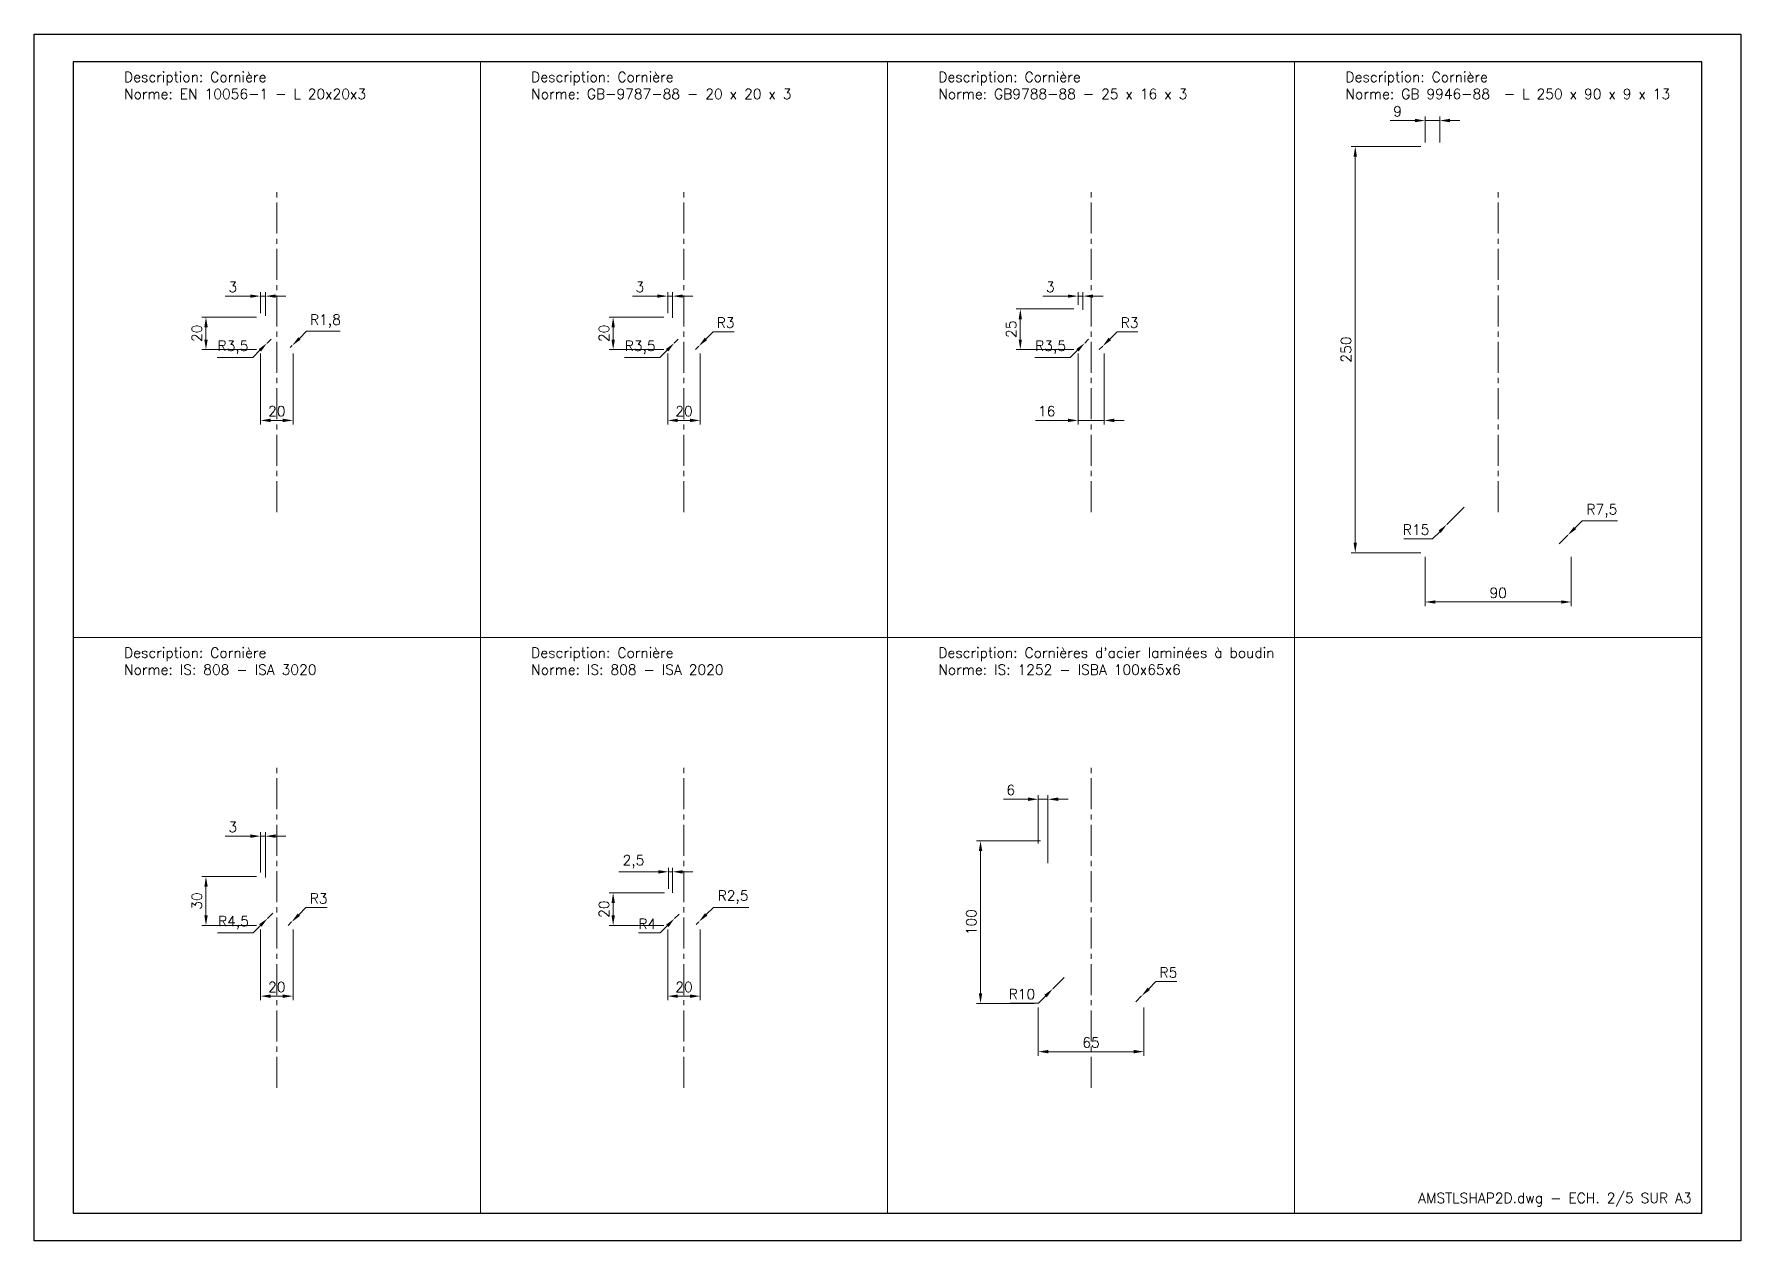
# Model space of a CAD drawing. Header units: millimetres. Extents: x -208 to 15225, y -440 to 4613.
# Drawn here: x 1050 to 2100, y 1485 to 2228 of the extents above; entities that cross this region are included whole.
import ezdxf
from ezdxf.enums import TextEntityAlignment as Align

# ---------------------------------------------------------------- set-up
doc = ezdxf.new("R2010")
doc.units = ezdxf.units.MM
doc.linetypes.add('AXES2', pattern=[28.575, 19.05, -3.175, 3.175, -3.175])
doc.layers.get('Defpoints').update_dxf_attribs({"color": 41})
for name, color, linetype, lineweight in [('AXE', 2, 'AXES2', 18), ('COTE', 1, 'Continuous', 18), ('FIN', 1, 'Continuous', 18), ('TEXTE', 3, 'Continuous', 25)]:
    doc.layers.add(name, color=color, linetype=linetype, lineweight=lineweight)
doc.styles.get("Standard").update_dxf_attribs({"font": 'simplex.shx'})
doc.dimstyles.new('ALSTOM002_5SP', dxfattribs={"dimscale": 2.5, "dimtxt": 2.5, "dimasz": 2.5, "dimexe": 1, "dimexo": 1, "dimgap": 1, "dimtad": 1, "dimdec": 1, "dimtxsty": 'Standard', "dimcen": 2.5, "dimclrd": 1, "dimclre": 1, "dimclrt": 3, "dimadec": 1, "dimazin": 2, "dimtm": 1e-09, "dimtfac": 1, "dimtdec": 1, "dimtmove": 0, "dimatfit": 0, "dimfxl": 1, "dimtolj": 1, "dimtzin": 0, "dimlwd": 18, "dimlwe": 18, "dimarcsym": 1})

msp = doc.modelspace()

# ---------------------------------------------------------------- texts
at = {"layer": 'TEXTE'}
msp.add_text('AMSTLSHAP2D.dwg - ECH. 2/5 SUR A3', height=6.25, dxfattribs=at).set_placement((2069.704, 1508.254), align=Align.RIGHT)
at = {"layer": 'TEXTE', "char_height": 6.25, "width": 215.81551, "attachment_point": 1}
for s, insert in [('Description: Cornière\\PNorme: EN 10056-1 - L 20x20x3', (1105.296, 2204.246)), ('Description: Cornière\\PNorme: GB-9787-88 - 20 x 20 x 3', (1355.773, 2204.246)), ('Description: Cornière\\PNorme: GB9788-88 - 25 x 16 x 3', (1606.25, 2204.246)), ('Description: Cornière\\PNorme: GB 9946-88  - L 250 x 90 x 9 x 13', (1856.727, 2204.246)), ('Description: Cornière\\PNorme: IS: 808 - ISA 3020', (1105.296, 1850)), ('Description: Cornière\\PNorme: IS: 808 - ISA 2020', (1355.773, 1850)), ("Description: Cornières d'acier laminées à boudin\\PNorme: IS: 1252 - ISBA 100x65x6", (1606.25, 1850))]:
    msp.add_mtext(s, dxfattribs=dict(at, insert=insert))

# ---------------------------------------------------------------- blocks, each defined once
blk = doc.blocks.new('A3LASER')
at = {"color": 1}
for points in [[(-420, 0), (-420, 297), (0, 297), (0, 0)], [(-410.38, 6.8), (-9.62, 6.8), (-9.62, 290.2), (-410.38, 290.2)]]:
    blk.add_lwpolyline(points, close=True, dxfattribs=at)
blk = doc.blocks.new('*D305')
at = {"layer": 'COTE', "color": 1, "lineweight": 18, "transparency": 16777216}
for p, q in [((1186.8, 2053.4), (1153.2, 2053.4)), ((1155.7, 2047.1), (1155.7, 2039.6)), ((1186.8, 2033.4), (1153.2, 2033.4))]:
    blk.add_line(p, q, dxfattribs=at)
at = {"layer": 'COTE', "color": 1, "transparency": 16777216}
for points in [[(1154.7, 2047.1), (1156.8, 2047.1), (1155.7, 2053.4)], [(1154.7, 2039.6), (1156.8, 2039.6), (1155.7, 2033.4)]]:
    blk.add_solid(points, dxfattribs=at)
at = {"layer": 'Defpoints', "color": 0, "transparency": 16777216}
for p in [(1189.3, 2053.4), (1155.7, 2033.4), (1189.3, 2033.4)]:
    blk.add_point(p, dxfattribs=at)
at = {"layer": 'COTE', "color": 3, "transparency": 16777216, "insert": (1150.1, 2043.4), "char_height": 6.25, "attachment_point": 5, "rotation": 90}
blk.add_mtext('\\A1;20', dxfattribs=at)
blk = doc.blocks.new('*D306')
at = {"layer": 'COTE', "color": 1, "lineweight": 18, "transparency": 16777216}
for p, q in [((1189.3, 2030.9), (1189.3, 1987.3)), ((1209.3, 2030.9), (1209.3, 1987.3)), ((1203, 1989.8), (1195.5, 1989.8))]:
    blk.add_line(p, q, dxfattribs=at)
at = {"layer": 'COTE', "color": 1, "transparency": 16777216}
for points in [[(1195.5, 1990.9), (1195.5, 1988.8), (1189.3, 1989.8)], [(1203, 1990.9), (1203, 1988.8), (1209.3, 1989.8)]]:
    blk.add_solid(points, dxfattribs=at)
at = {"layer": 'Defpoints', "color": 0, "transparency": 16777216}
for p in [(1189.3, 2033.4), (1209.3, 2033.4), (1189.3, 1989.8)]:
    blk.add_point(p, dxfattribs=at)
at = {"layer": 'COTE', "color": 3, "transparency": 16777216, "insert": (1199.3, 1995.5), "char_height": 6.25, "attachment_point": 5}
blk.add_mtext('\\A1;20', dxfattribs=at)
blk = doc.blocks.new('*D307')
at = {"layer": 'COTE', "color": 1, "lineweight": 18, "transparency": 16777216}
for p, q in [((1189.3, 2055.9), (1189.3, 2068.8)), ((1192.3, 2054.1), (1192.3, 2068.8)), ((1183, 2066.3), (1167.6, 2066.3)), ((1192.3, 2066.3), (1189.3, 2066.3)), ((1198.5, 2066.3), (1204.8, 2066.3))]:
    blk.add_line(p, q, dxfattribs=at)
at = {"layer": 'COTE', "color": 1, "transparency": 16777216}
for points in [[(1183, 2067.3), (1183, 2065.3), (1189.3, 2066.3)], [(1198.5, 2067.3), (1198.5, 2065.3), (1192.3, 2066.3)]]:
    blk.add_solid(points, dxfattribs=at)
at = {"layer": 'Defpoints', "color": 0, "transparency": 16777216}
for p in [(1189.3, 2066.3), (1189.3, 2053.4), (1192.3, 2051.6)]:
    blk.add_point(p, dxfattribs=at)
at = {"layer": 'COTE', "color": 3, "transparency": 16777216, "insert": (1172.2, 2071.9), "char_height": 6.25, "attachment_point": 5}
blk.add_mtext('\\A1;3', dxfattribs=at)
blk = doc.blocks.new('*D308')
at = {"layer": 'COTE', "color": 1, "lineweight": 18, "transparency": 16777216}
for p, q in [((1195.8, 2039.9), (1193.3, 2037.4)), ((1184.5, 2028.6), (1162.6, 2028.6)), ((1188.9, 2033), (1184.5, 2028.6))]:
    blk.add_line(p, q, dxfattribs=at)
at = {"layer": 'COTE', "color": 1, "transparency": 16777216}
blk.add_solid([(1188.2, 2033.7), (1189.6, 2032.2), (1193.3, 2037.4)], dxfattribs=at)
at = {"layer": 'Defpoints', "color": 0, "transparency": 16777216}
for p in [(1193.3, 2037.4), (1195.8, 2039.9)]:
    blk.add_point(p, dxfattribs=at)
at = {"layer": 'COTE', "color": 3, "transparency": 16777216, "insert": (1172.3, 2034.8), "char_height": 6.25, "attachment_point": 5}
blk.add_mtext('\\A1;R3,5', dxfattribs=at)
blk = doc.blocks.new('*D309')
at = {"layer": 'COTE', "color": 1, "lineweight": 18, "transparency": 16777216}
for p, q in [((1437.3, 2053.4), (1403.7, 2053.4)), ((1406.2, 2047.1), (1406.2, 2039.6)), ((1437.3, 2033.4), (1403.7, 2033.4))]:
    blk.add_line(p, q, dxfattribs=at)
at = {"layer": 'COTE', "color": 1, "transparency": 16777216}
for points in [[(1405.2, 2047.1), (1407.3, 2047.1), (1406.2, 2053.4)], [(1405.2, 2039.6), (1407.3, 2039.6), (1406.2, 2033.4)]]:
    blk.add_solid(points, dxfattribs=at)
at = {"layer": 'Defpoints', "color": 0, "transparency": 16777216}
for p in [(1439.8, 2053.4), (1406.2, 2033.4), (1439.8, 2033.4)]:
    blk.add_point(p, dxfattribs=at)
at = {"layer": 'COTE', "color": 3, "transparency": 16777216, "insert": (1400.6, 2043.4), "char_height": 6.25, "attachment_point": 5, "rotation": 90}
blk.add_mtext('\\A1;20', dxfattribs=at)
blk = doc.blocks.new('*D310')
at = {"layer": 'COTE', "color": 1, "lineweight": 18, "transparency": 16777216}
for p, q in [((1439.8, 2030.9), (1439.8, 1987.3)), ((1459.8, 2030.9), (1459.8, 1987.3)), ((1453.5, 1989.8), (1446, 1989.8))]:
    blk.add_line(p, q, dxfattribs=at)
at = {"layer": 'COTE', "color": 1, "transparency": 16777216}
for points in [[(1446, 1990.9), (1446, 1988.8), (1439.8, 1989.8)], [(1453.5, 1990.9), (1453.5, 1988.8), (1459.8, 1989.8)]]:
    blk.add_solid(points, dxfattribs=at)
at = {"layer": 'Defpoints', "color": 0, "transparency": 16777216}
for p in [(1439.8, 2033.4), (1459.8, 2033.4), (1439.8, 1989.8)]:
    blk.add_point(p, dxfattribs=at)
at = {"layer": 'COTE', "color": 3, "transparency": 16777216, "insert": (1449.8, 1995.5), "char_height": 6.25, "attachment_point": 5}
blk.add_mtext('\\A1;20', dxfattribs=at)
blk = doc.blocks.new('*D311')
at = {"layer": 'COTE', "color": 1, "lineweight": 18, "transparency": 16777216}
for p, q in [((1439.8, 2055.9), (1439.8, 2068.8)), ((1442.8, 2052.9), (1442.8, 2068.8)), ((1433.5, 2066.3), (1418.1, 2066.3)), ((1442.8, 2066.3), (1439.8, 2066.3)), ((1449, 2066.3), (1455.3, 2066.3))]:
    blk.add_line(p, q, dxfattribs=at)
at = {"layer": 'COTE', "color": 1, "transparency": 16777216}
for points in [[(1433.5, 2067.3), (1433.5, 2065.3), (1439.8, 2066.3)], [(1449, 2067.3), (1449, 2065.3), (1442.8, 2066.3)]]:
    blk.add_solid(points, dxfattribs=at)
at = {"layer": 'Defpoints', "color": 0, "transparency": 16777216}
for p in [(1439.8, 2066.3), (1439.8, 2053.4), (1442.8, 2050.4)]:
    blk.add_point(p, dxfattribs=at)
at = {"layer": 'COTE', "color": 3, "transparency": 16777216, "insert": (1422.7, 2071.9), "char_height": 6.25, "attachment_point": 5}
blk.add_mtext('\\A1;3', dxfattribs=at)
blk = doc.blocks.new('*D312')
at = {"layer": 'COTE', "color": 1, "lineweight": 18, "transparency": 16777216}
for p, q in [((1446.3, 2039.9), (1443.8, 2037.4)), ((1434.9, 2028.6), (1413.1, 2028.6)), ((1439.4, 2033), (1434.9, 2028.6))]:
    blk.add_line(p, q, dxfattribs=at)
at = {"layer": 'COTE', "color": 1, "transparency": 16777216}
blk.add_solid([(1438.6, 2033.7), (1440.1, 2032.2), (1443.8, 2037.4)], dxfattribs=at)
at = {"layer": 'Defpoints', "color": 0, "transparency": 16777216}
for p in [(1443.8, 2037.4), (1446.3, 2039.9)]:
    blk.add_point(p, dxfattribs=at)
at = {"layer": 'COTE', "color": 3, "transparency": 16777216, "insert": (1422.8, 2034.8), "char_height": 6.25, "attachment_point": 5}
blk.add_mtext('\\A1;R3,5', dxfattribs=at)
blk = doc.blocks.new('*D313')
at = {"layer": 'COTE', "color": 1, "lineweight": 18, "transparency": 16777216}
for p, q in [((1689.7, 2058.4), (1654.2, 2058.4)), ((1656.7, 2052.1), (1656.7, 2039.6)), ((1689.7, 2033.4), (1654.2, 2033.4))]:
    blk.add_line(p, q, dxfattribs=at)
at = {"layer": 'COTE', "color": 1, "transparency": 16777216}
for points in [[(1655.7, 2052.1), (1657.7, 2052.1), (1656.7, 2058.4)], [(1655.7, 2039.6), (1657.7, 2039.6), (1656.7, 2033.4)]]:
    blk.add_solid(points, dxfattribs=at)
at = {"layer": 'Defpoints', "color": 0, "transparency": 16777216}
for p in [(1692.2, 2058.4), (1656.7, 2033.4), (1692.2, 2033.4)]:
    blk.add_point(p, dxfattribs=at)
at = {"layer": 'COTE', "color": 3, "transparency": 16777216, "insert": (1651.1, 2045.9), "char_height": 6.25, "attachment_point": 5, "rotation": 90}
blk.add_mtext('\\A1;25', dxfattribs=at)
blk = doc.blocks.new('*D314')
at = {"layer": 'COTE', "color": 1, "lineweight": 18, "transparency": 16777216}
for p, q in [((1692.2, 2030.9), (1692.2, 1987.3)), ((1708.2, 2030.9), (1708.2, 1987.3)), ((1686, 1989.8), (1666.1, 1989.8)), ((1708.2, 1989.8), (1692.2, 1989.8)), ((1714.5, 1989.8), (1720.7, 1989.8))]:
    blk.add_line(p, q, dxfattribs=at)
at = {"layer": 'COTE', "color": 1, "transparency": 16777216}
for points in [[(1686, 1990.9), (1686, 1988.8), (1692.2, 1989.8)], [(1714.5, 1990.9), (1714.5, 1988.8), (1708.2, 1989.8)]]:
    blk.add_solid(points, dxfattribs=at)
at = {"layer": 'Defpoints', "color": 0, "transparency": 16777216}
for p in [(1692.2, 2033.4), (1708.2, 2033.4), (1692.2, 1989.8)]:
    blk.add_point(p, dxfattribs=at)
at = {"layer": 'COTE', "color": 3, "transparency": 16777216, "insert": (1672.9, 1995.5), "char_height": 6.25, "attachment_point": 5}
blk.add_mtext('\\A1;16', dxfattribs=at)
blk = doc.blocks.new('*D315')
at = {"layer": 'COTE', "color": 1, "lineweight": 18, "transparency": 16777216}
for p, q in [((1692.2, 2060.9), (1692.2, 2068.8)), ((1695.2, 2057.9), (1695.2, 2068.8)), ((1686, 2066.3), (1670.6, 2066.3)), ((1695.2, 2066.3), (1692.2, 2066.3)), ((1701.5, 2066.3), (1707.7, 2066.3))]:
    blk.add_line(p, q, dxfattribs=at)
at = {"layer": 'COTE', "color": 1, "transparency": 16777216}
for points in [[(1686, 2067.3), (1686, 2065.3), (1692.2, 2066.3)], [(1701.5, 2067.3), (1701.5, 2065.3), (1695.2, 2066.3)]]:
    blk.add_solid(points, dxfattribs=at)
at = {"layer": 'Defpoints', "color": 0, "transparency": 16777216}
for p in [(1692.2, 2066.3), (1692.2, 2058.4), (1695.2, 2055.4)]:
    blk.add_point(p, dxfattribs=at)
at = {"layer": 'COTE', "color": 3, "transparency": 16777216, "insert": (1675.2, 2071.9), "char_height": 6.25, "attachment_point": 5}
blk.add_mtext('\\A1;3', dxfattribs=at)
blk = doc.blocks.new('*D316')
at = {"layer": 'COTE', "color": 1, "lineweight": 18, "transparency": 16777216}
for p, q in [((1698.7, 2039.9), (1696.3, 2037.4)), ((1687.4, 2028.6), (1665.6, 2028.6)), ((1691.8, 2033), (1687.4, 2028.6))]:
    blk.add_line(p, q, dxfattribs=at)
at = {"layer": 'COTE', "color": 1, "transparency": 16777216}
blk.add_solid([(1691.1, 2033.7), (1692.6, 2032.2), (1696.3, 2037.4)], dxfattribs=at)
at = {"layer": 'Defpoints', "color": 0, "transparency": 16777216}
for p in [(1696.3, 2037.4), (1698.7, 2039.9)]:
    blk.add_point(p, dxfattribs=at)
at = {"layer": 'COTE', "color": 3, "transparency": 16777216, "insert": (1675.3, 2034.8), "char_height": 6.25, "attachment_point": 5}
blk.add_mtext('\\A1;R3,5', dxfattribs=at)
blk = doc.blocks.new('*D317')
at = {"layer": 'COTE', "color": 1, "lineweight": 18, "transparency": 16777216}
for p, q in [((1186.8, 1709.1), (1153.2, 1709.1)), ((1155.7, 1702.9), (1155.7, 1685.4)), ((1186.8, 1679.1), (1153.2, 1679.1))]:
    blk.add_line(p, q, dxfattribs=at)
at = {"layer": 'COTE', "color": 1, "transparency": 16777216}
for points in [[(1154.7, 1702.9), (1156.8, 1702.9), (1155.7, 1709.1)], [(1154.7, 1685.4), (1156.8, 1685.4), (1155.7, 1679.1)]]:
    blk.add_solid(points, dxfattribs=at)
at = {"layer": 'Defpoints', "color": 0, "transparency": 16777216}
for p in [(1189.3, 1709.1), (1155.7, 1679.1), (1189.3, 1679.1)]:
    blk.add_point(p, dxfattribs=at)
at = {"layer": 'COTE', "color": 3, "transparency": 16777216, "insert": (1150.1, 1694.1), "char_height": 6.25, "attachment_point": 5, "rotation": 90}
blk.add_mtext('\\A1;30', dxfattribs=at)
blk = doc.blocks.new('*D318')
at = {"layer": 'COTE', "color": 1, "lineweight": 18, "transparency": 16777216}
for p, q in [((1189.3, 1676.6), (1189.3, 1633.1)), ((1209.3, 1676.6), (1209.3, 1633.1)), ((1203, 1635.6), (1195.5, 1635.6))]:
    blk.add_line(p, q, dxfattribs=at)
at = {"layer": 'COTE', "color": 1, "transparency": 16777216}
for points in [[(1195.5, 1636.6), (1195.5, 1634.5), (1189.3, 1635.6)], [(1203, 1636.6), (1203, 1634.5), (1209.3, 1635.6)]]:
    blk.add_solid(points, dxfattribs=at)
at = {"layer": 'Defpoints', "color": 0, "transparency": 16777216}
for p in [(1189.3, 1679.1), (1209.3, 1679.1), (1189.3, 1635.6)]:
    blk.add_point(p, dxfattribs=at)
at = {"layer": 'COTE', "color": 3, "transparency": 16777216, "insert": (1199.3, 1641.2), "char_height": 6.25, "attachment_point": 5}
blk.add_mtext('\\A1;20', dxfattribs=at)
blk = doc.blocks.new('*D319')
at = {"layer": 'COTE', "color": 1, "lineweight": 18, "transparency": 16777216}
for p, q in [((1183, 1734), (1167.6, 1734)), ((1189.3, 1711.6), (1189.3, 1736.5)), ((1192.3, 1734), (1189.3, 1734)), ((1192.3, 1708.6), (1192.3, 1736.5)), ((1198.5, 1734), (1204.8, 1734))]:
    blk.add_line(p, q, dxfattribs=at)
at = {"layer": 'COTE', "color": 1, "transparency": 16777216}
for points in [[(1183, 1735.1), (1183, 1733), (1189.3, 1734)], [(1198.5, 1735.1), (1198.5, 1733), (1192.3, 1734)]]:
    blk.add_solid(points, dxfattribs=at)
at = {"layer": 'Defpoints', "color": 0, "transparency": 16777216}
for p in [(1189.3, 1734), (1189.3, 1709.1), (1192.3, 1706.1)]:
    blk.add_point(p, dxfattribs=at)
at = {"layer": 'COTE', "color": 3, "transparency": 16777216, "insert": (1172.2, 1739.7), "char_height": 6.25, "attachment_point": 5}
blk.add_mtext('\\A1;3', dxfattribs=at)
blk = doc.blocks.new('*D320')
at = {"layer": 'COTE', "color": 1, "lineweight": 18, "transparency": 16777216}
for p, q in [((1196.8, 1686.6), (1193.6, 1683.4)), ((1184.8, 1674.6), (1162.9, 1674.6)), ((1189.2, 1679), (1184.8, 1674.6))]:
    blk.add_line(p, q, dxfattribs=at)
at = {"layer": 'COTE', "color": 1, "transparency": 16777216}
blk.add_solid([(1188.4, 1679.8), (1189.9, 1678.3), (1193.6, 1683.4)], dxfattribs=at)
at = {"layer": 'Defpoints', "color": 0, "transparency": 16777216}
for p in [(1193.6, 1683.4), (1196.8, 1686.6)]:
    blk.add_point(p, dxfattribs=at)
at = {"layer": 'COTE', "color": 3, "transparency": 16777216, "insert": (1172.6, 1680.8), "char_height": 6.25, "attachment_point": 5}
blk.add_mtext('\\A1;R4,5', dxfattribs=at)
blk = doc.blocks.new('*D321')
at = {"layer": 'COTE', "color": 1, "lineweight": 18, "transparency": 16777216}
for p, q in [((1437.8, 1699.1), (1403.7, 1699.1)), ((1406.2, 1692.9), (1406.2, 1685.4)), ((1437.3, 1679.1), (1403.7, 1679.1))]:
    blk.add_line(p, q, dxfattribs=at)
at = {"layer": 'COTE', "color": 1, "transparency": 16777216}
for points in [[(1405.2, 1692.9), (1407.3, 1692.9), (1406.2, 1699.1)], [(1405.2, 1685.4), (1407.3, 1685.4), (1406.2, 1679.1)]]:
    blk.add_solid(points, dxfattribs=at)
at = {"layer": 'Defpoints', "color": 0, "transparency": 16777216}
for p in [(1440.3, 1699.1), (1406.2, 1679.1), (1439.8, 1679.1)]:
    blk.add_point(p, dxfattribs=at)
at = {"layer": 'COTE', "color": 3, "transparency": 16777216, "insert": (1400.6, 1689.1), "char_height": 6.25, "attachment_point": 5, "rotation": 90}
blk.add_mtext('\\A1;20', dxfattribs=at)
blk = doc.blocks.new('*D322')
at = {"layer": 'COTE', "color": 1, "lineweight": 18, "transparency": 16777216}
for p, q in [((1439.8, 1676.6), (1439.8, 1633.1)), ((1459.8, 1676.6), (1459.8, 1633.1)), ((1453.5, 1635.6), (1446, 1635.6))]:
    blk.add_line(p, q, dxfattribs=at)
at = {"layer": 'COTE', "color": 1, "transparency": 16777216}
for points in [[(1446, 1636.6), (1446, 1634.5), (1439.8, 1635.6)], [(1453.5, 1636.6), (1453.5, 1634.5), (1459.8, 1635.6)]]:
    blk.add_solid(points, dxfattribs=at)
at = {"layer": 'Defpoints', "color": 0, "transparency": 16777216}
for p in [(1439.8, 1679.1), (1459.8, 1679.1), (1439.8, 1635.6)]:
    blk.add_point(p, dxfattribs=at)
at = {"layer": 'COTE', "color": 3, "transparency": 16777216, "insert": (1449.8, 1641.2), "char_height": 6.25, "attachment_point": 5}
blk.add_mtext('\\A1;20', dxfattribs=at)
blk = doc.blocks.new('*D323')
at = {"layer": 'COTE', "color": 1, "lineweight": 18, "transparency": 16777216}
for p, q in [((1434, 1712.1), (1409.7, 1712.1)), ((1440.3, 1701.6), (1440.3, 1714.6)), ((1442.8, 1712.1), (1440.3, 1712.1)), ((1442.8, 1699.1), (1442.8, 1714.6)), ((1449, 1712.1), (1455.3, 1712.1))]:
    blk.add_line(p, q, dxfattribs=at)
at = {"layer": 'COTE', "color": 1, "transparency": 16777216}
for points in [[(1434, 1713.1), (1434, 1711), (1440.3, 1712.1)], [(1449, 1713.1), (1449, 1711), (1442.8, 1712.1)]]:
    blk.add_solid(points, dxfattribs=at)
at = {"layer": 'Defpoints', "color": 0, "transparency": 16777216}
for p in [(1440.3, 1712.1), (1440.3, 1699.1), (1442.8, 1696.6)]:
    blk.add_point(p, dxfattribs=at)
at = {"layer": 'COTE', "color": 3, "transparency": 16777216, "insert": (1418.7, 1718.3), "char_height": 6.25, "attachment_point": 5}
blk.add_mtext('\\A1;2,5', dxfattribs=at)
blk = doc.blocks.new('*D324')
at = {"layer": 'COTE', "color": 1, "lineweight": 18, "transparency": 16777216}
for p, q in [((1446.8, 1686.1), (1443.9, 1683.3)), ((1435.1, 1674.5), (1421.9, 1674.5)), ((1439.5, 1678.9), (1435.1, 1674.5))]:
    blk.add_line(p, q, dxfattribs=at)
at = {"layer": 'COTE', "color": 1, "transparency": 16777216}
blk.add_solid([(1438.8, 1679.6), (1440.3, 1678.1), (1443.9, 1683.3)], dxfattribs=at)
at = {"layer": 'Defpoints', "color": 0, "transparency": 16777216}
for p in [(1443.9, 1683.3), (1446.8, 1686.1)]:
    blk.add_point(p, dxfattribs=at)
at = {"layer": 'COTE', "color": 3, "transparency": 16777216, "insert": (1427.2, 1680.1), "char_height": 6.25, "attachment_point": 5}
blk.add_mtext('\\A1;R4', dxfattribs=at)
blk = doc.blocks.new('*D325')
at = {"layer": 'COTE', "color": 1, "lineweight": 18, "transparency": 16777216}
for p, q in [((1669.2, 1731.1), (1629.7, 1731.1)), ((1632.2, 1724.9), (1632.2, 1637.4)), ((1665.2, 1631.1), (1629.7, 1631.1))]:
    blk.add_line(p, q, dxfattribs=at)
at = {"layer": 'COTE', "color": 1, "transparency": 16777216}
for points in [[(1631.2, 1724.9), (1633.3, 1724.9), (1632.2, 1731.1)], [(1631.2, 1637.4), (1633.3, 1637.4), (1632.2, 1631.1)]]:
    blk.add_solid(points, dxfattribs=at)
at = {"layer": 'Defpoints', "color": 0, "transparency": 16777216}
for p in [(1671.7, 1731.1), (1632.2, 1631.1), (1667.7, 1631.1)]:
    blk.add_point(p, dxfattribs=at)
at = {"layer": 'COTE', "color": 3, "transparency": 16777216, "insert": (1626.6, 1681.1), "char_height": 6.25, "attachment_point": 5, "rotation": 90}
blk.add_mtext('\\A1;100', dxfattribs=at)
blk = doc.blocks.new('*D326')
at = {"layer": 'COTE', "color": 1, "lineweight": 18, "transparency": 16777216}
for p, q in [((1667.7, 1628.6), (1667.7, 1598.9)), ((1732.7, 1628.6), (1732.7, 1598.9)), ((1726.5, 1601.4), (1674, 1601.4))]:
    blk.add_line(p, q, dxfattribs=at)
at = {"layer": 'COTE', "color": 1, "transparency": 16777216}
for points in [[(1674, 1602.5), (1674, 1600.4), (1667.7, 1601.4)], [(1726.5, 1602.5), (1726.5, 1600.4), (1732.7, 1601.4)]]:
    blk.add_solid(points, dxfattribs=at)
at = {"layer": 'Defpoints', "color": 0, "transparency": 16777216}
for p in [(1667.7, 1631.1), (1732.7, 1631.1), (1667.7, 1601.4)]:
    blk.add_point(p, dxfattribs=at)
at = {"layer": 'COTE', "color": 3, "transparency": 16777216, "insert": (1700.2, 1607.1), "char_height": 6.25, "attachment_point": 5}
blk.add_mtext('\\A1;65', dxfattribs=at)
blk = doc.blocks.new('*D327')
at = {"layer": 'COTE', "color": 1, "lineweight": 18, "transparency": 16777216}
for p, q in [((1661.5, 1756.7), (1646.4, 1756.7)), ((1667.7, 1729.6), (1667.7, 1759.2)), ((1673.7, 1756.7), (1667.7, 1756.7)), ((1673.7, 1717.5), (1673.7, 1759.2)), ((1680, 1756.7), (1686.2, 1756.7))]:
    blk.add_line(p, q, dxfattribs=at)
at = {"layer": 'COTE', "color": 1, "transparency": 16777216}
for points in [[(1661.5, 1757.8), (1661.5, 1755.7), (1667.7, 1756.7)], [(1680, 1757.8), (1680, 1755.7), (1673.7, 1756.7)]]:
    blk.add_solid(points, dxfattribs=at)
at = {"layer": 'Defpoints', "color": 0, "transparency": 16777216}
for p in [(1667.7, 1756.7), (1667.7, 1727.1), (1673.7, 1715)]:
    blk.add_point(p, dxfattribs=at)
at = {"layer": 'COTE', "color": 3, "transparency": 16777216, "insert": (1650.8, 1762.4), "char_height": 6.25, "attachment_point": 5}
blk.add_mtext('\\A1;6', dxfattribs=at)
blk = doc.blocks.new('*D328')
at = {"layer": 'COTE', "color": 1, "lineweight": 18, "transparency": 16777216}
for p, q in [((1683.7, 1647.1), (1676.7, 1640.1)), ((1667.8, 1631.2), (1650.2, 1631.2)), ((1672.2, 1635.6), (1667.8, 1631.2))]:
    blk.add_line(p, q, dxfattribs=at)
at = {"layer": 'COTE', "color": 1, "transparency": 16777216}
blk.add_solid([(1671.5, 1636.4), (1673, 1634.9), (1676.7, 1640.1)], dxfattribs=at)
at = {"layer": 'Defpoints', "color": 0, "transparency": 16777216}
for p in [(1676.7, 1640.1), (1683.7, 1647.1)]:
    blk.add_point(p, dxfattribs=at)
at = {"layer": 'COTE', "color": 3, "transparency": 16777216, "insert": (1657.7, 1636.8), "char_height": 6.25, "attachment_point": 5}
blk.add_mtext('\\A1;R10', dxfattribs=at)
blk = doc.blocks.new('*D329')
at = {"layer": 'COTE', "color": 1, "lineweight": 18, "transparency": 16777216}
for p, q in [((1903.2, 2158.4), (1860.3, 2158.4)), ((1862.8, 2152.1), (1862.8, 1914.6)), ((1903.2, 1908.4), (1860.3, 1908.4))]:
    blk.add_line(p, q, dxfattribs=at)
at = {"layer": 'COTE', "color": 1, "transparency": 16777216}
for points in [[(1861.7, 2152.1), (1863.8, 2152.1), (1862.8, 2158.4)], [(1861.7, 1914.6), (1863.8, 1914.6), (1862.8, 1908.4)]]:
    blk.add_solid(points, dxfattribs=at)
at = {"layer": 'Defpoints', "color": 0, "transparency": 16777216}
for p in [(1905.7, 2158.4), (1862.8, 1908.4), (1905.7, 1908.4)]:
    blk.add_point(p, dxfattribs=at)
at = {"layer": 'COTE', "color": 3, "transparency": 16777216, "insert": (1857.1, 2033.4), "char_height": 6.25, "attachment_point": 5, "rotation": 90}
blk.add_mtext('\\A1;250', dxfattribs=at)
blk = doc.blocks.new('*D330')
at = {"layer": 'COTE', "color": 1, "lineweight": 18, "transparency": 16777216}
for p, q in [((1905.7, 1905.9), (1905.7, 1875.6)), ((1995.7, 1905.9), (1995.7, 1875.6)), ((1989.5, 1878.1), (1912, 1878.1))]:
    blk.add_line(p, q, dxfattribs=at)
at = {"layer": 'COTE', "color": 1, "transparency": 16777216}
for points in [[(1912, 1879.1), (1912, 1877.1), (1905.7, 1878.1)], [(1989.5, 1879.1), (1989.5, 1877.1), (1995.7, 1878.1)]]:
    blk.add_solid(points, dxfattribs=at)
at = {"layer": 'Defpoints', "color": 0, "transparency": 16777216}
for p in [(1905.7, 1908.4), (1995.7, 1908.4), (1905.7, 1878.1)]:
    blk.add_point(p, dxfattribs=at)
at = {"layer": 'COTE', "color": 3, "transparency": 16777216, "insert": (1950.7, 1883.7), "char_height": 6.25, "attachment_point": 5}
blk.add_mtext('\\A1;90', dxfattribs=at)
blk = doc.blocks.new('*D331')
at = {"layer": 'COTE', "color": 1, "lineweight": 18, "transparency": 16777216}
for p, q in [((1899.5, 2174.3), (1884.3, 2174.3)), ((1905.7, 2160.9), (1905.7, 2176.8)), ((1914.7, 2174.3), (1905.7, 2174.3)), ((1914.7, 2160.9), (1914.7, 2176.8)), ((1921, 2174.3), (1927.2, 2174.3))]:
    blk.add_line(p, q, dxfattribs=at)
at = {"layer": 'COTE', "color": 1, "transparency": 16777216}
for points in [[(1899.5, 2175.4), (1899.5, 2173.3), (1905.7, 2174.3)], [(1921, 2175.4), (1921, 2173.3), (1914.7, 2174.3)]]:
    blk.add_solid(points, dxfattribs=at)
at = {"layer": 'Defpoints', "color": 0, "transparency": 16777216}
for p in [(1905.7, 2174.3), (1905.7, 2158.4), (1914.7, 2158.4)]:
    blk.add_point(p, dxfattribs=at)
at = {"layer": 'COTE', "color": 3, "transparency": 16777216, "insert": (1888.8, 2180), "char_height": 6.25, "attachment_point": 5}
blk.add_mtext('\\A1;9', dxfattribs=at)
blk = doc.blocks.new('*D332')
at = {"layer": 'COTE', "color": 1, "lineweight": 18, "transparency": 16777216}
for p, q in [((1929.7, 1936.4), (1919.1, 1925.8)), ((1910.3, 1916.9), (1892.6, 1916.9)), ((1914.7, 1921.3), (1910.3, 1916.9))]:
    blk.add_line(p, q, dxfattribs=at)
at = {"layer": 'COTE', "color": 1, "transparency": 16777216}
blk.add_solid([(1914, 1922.1), (1915.4, 1920.6), (1919.1, 1925.8)], dxfattribs=at)
at = {"layer": 'Defpoints', "color": 0, "transparency": 16777216}
for p in [(1929.7, 1936.4), (1919.1, 1925.8)]:
    blk.add_point(p, dxfattribs=at)
at = {"layer": 'COTE', "color": 3, "transparency": 16777216, "insert": (1900.2, 1922.6), "char_height": 6.25, "attachment_point": 5}
blk.add_mtext('\\A1;R15', dxfattribs=at)
blk = doc.blocks.new('*D339')
at = {"layer": 'COTE', "color": 1, "lineweight": 18, "transparency": 16777216}
for p, q in [((1213.2, 2040.3), (1217.6, 2044.7)), ((1217.6, 2044.7), (1238.3, 2044.7)), ((1207.5, 2034.6), (1208.8, 2035.9))]:
    blk.add_line(p, q, dxfattribs=at)
at = {"layer": 'COTE', "color": 1, "transparency": 16777216}
blk.add_solid([(1212.5, 2041), (1213.9, 2039.5), (1208.8, 2035.9)], dxfattribs=at)
at = {"layer": 'Defpoints', "color": 0, "transparency": 16777216}
for p in [(1207.5, 2034.6), (1208.8, 2035.9)]:
    blk.add_point(p, dxfattribs=at)
at = {"layer": 'COTE', "color": 3, "transparency": 16777216, "insert": (1229.2, 2050.9), "char_height": 6.25, "attachment_point": 5}
blk.add_mtext('\\A1;R1,8', dxfattribs=at)
blk = doc.blocks.new('*D340')
at = {"layer": 'COTE', "color": 1, "lineweight": 18, "transparency": 16777216}
for p, q in [((1463.3, 2039.9), (1467.7, 2044.3)), ((1467.7, 2044.3), (1480.6, 2044.3)), ((1456.8, 2033.4), (1458.9, 2035.5))]:
    blk.add_line(p, q, dxfattribs=at)
at = {"layer": 'COTE', "color": 1, "transparency": 16777216}
blk.add_solid([(1462.6, 2040.7), (1464, 2039.2), (1458.9, 2035.5)], dxfattribs=at)
at = {"layer": 'Defpoints', "color": 0, "transparency": 16777216}
for p in [(1456.8, 2033.4), (1458.9, 2035.5)]:
    blk.add_point(p, dxfattribs=at)
at = {"layer": 'COTE', "color": 3, "transparency": 16777216, "insert": (1475.4, 2050), "char_height": 6.25, "attachment_point": 5}
blk.add_mtext('\\A1;R3', dxfattribs=at)
blk = doc.blocks.new('*D341')
at = {"layer": 'COTE', "color": 1, "lineweight": 18, "transparency": 16777216}
for p, q in [((1206.3, 1679.1), (1208.4, 1681.2)), ((1212.8, 1685.7), (1217.2, 1690.1)), ((1217.2, 1690.1), (1230.2, 1690.1))]:
    blk.add_line(p, q, dxfattribs=at)
at = {"layer": 'COTE', "color": 1, "transparency": 16777216}
blk.add_solid([(1212.1, 1686.4), (1213.6, 1684.9), (1208.4, 1681.2)], dxfattribs=at)
at = {"layer": 'Defpoints', "color": 0, "transparency": 16777216}
for p in [(1208.4, 1681.2), (1206.3, 1679.1)]:
    blk.add_point(p, dxfattribs=at)
at = {"layer": 'COTE', "color": 3, "transparency": 16777216, "insert": (1225, 1695.7), "char_height": 6.25, "attachment_point": 5}
blk.add_mtext('\\A1;R3', dxfattribs=at)
blk = doc.blocks.new('*D342')
at = {"layer": 'COTE', "color": 1, "lineweight": 18, "transparency": 16777216}
for p, q in [((1457.3, 1679.6), (1459, 1681.4)), ((1463.4, 1685.8), (1467.9, 1690.2)), ((1467.9, 1690.2), (1489.7, 1690.2))]:
    blk.add_line(p, q, dxfattribs=at)
at = {"layer": 'COTE', "color": 1, "transparency": 16777216}
blk.add_solid([(1462.7, 1686.6), (1464.2, 1685.1), (1459, 1681.4)], dxfattribs=at)
at = {"layer": 'Defpoints', "color": 0, "transparency": 16777216}
for p in [(1459, 1681.4), (1457.3, 1679.6)]:
    blk.add_point(p, dxfattribs=at)
at = {"layer": 'COTE', "color": 3, "transparency": 16777216, "insert": (1480, 1696.5), "char_height": 6.25, "attachment_point": 5}
blk.add_mtext('\\A1;R2,5', dxfattribs=at)
blk = doc.blocks.new('*D343')
at = {"layer": 'COTE', "color": 1, "lineweight": 18, "transparency": 16777216}
for p, q in [((1711.8, 2039.9), (1716.2, 2044.3)), ((1716.2, 2044.3), (1729.1, 2044.3)), ((1705.2, 2033.4), (1707.4, 2035.5))]:
    blk.add_line(p, q, dxfattribs=at)
at = {"layer": 'COTE', "color": 1, "transparency": 16777216}
blk.add_solid([(1711, 2040.7), (1712.5, 2039.2), (1707.4, 2035.5)], dxfattribs=at)
at = {"layer": 'Defpoints', "color": 0, "transparency": 16777216}
for p in [(1705.2, 2033.4), (1707.4, 2035.5)]:
    blk.add_point(p, dxfattribs=at)
at = {"layer": 'COTE', "color": 3, "transparency": 16777216, "insert": (1723.9, 2050), "char_height": 6.25, "attachment_point": 5}
blk.add_mtext('\\A1;R3', dxfattribs=at)
blk = doc.blocks.new('*D344')
at = {"layer": 'COTE', "color": 1, "lineweight": 18, "transparency": 16777216}
for p, q in [((1997.9, 1923.6), (2002.4, 1928)), ((2002.4, 1928), (2024.2, 1928)), ((1988.2, 1913.9), (1993.5, 1919.2))]:
    blk.add_line(p, q, dxfattribs=at)
at = {"layer": 'COTE', "color": 1, "transparency": 16777216}
blk.add_solid([(1997.2, 1924.3), (1998.7, 1922.9), (1993.5, 1919.2)], dxfattribs=at)
at = {"layer": 'Defpoints', "color": 0, "transparency": 16777216}
for p in [(1988.2, 1913.9), (1993.5, 1919.2)]:
    blk.add_point(p, dxfattribs=at)
at = {"layer": 'COTE', "color": 3, "transparency": 16777216, "insert": (2014.5, 1934.2), "char_height": 6.25, "attachment_point": 5}
blk.add_mtext('\\A1;R7,5', dxfattribs=at)
blk = doc.blocks.new('*D345')
at = {"layer": 'COTE', "color": 1, "lineweight": 18, "transparency": 16777216}
for p, q in [((1735.7, 1640.1), (1740.1, 1644.5)), ((1740.1, 1644.5), (1753, 1644.5)), ((1727.7, 1632.1), (1731.3, 1635.7))]:
    blk.add_line(p, q, dxfattribs=at)
at = {"layer": 'COTE', "color": 1, "transparency": 16777216}
blk.add_solid([(1735, 1640.8), (1736.4, 1639.3), (1731.3, 1635.7)], dxfattribs=at)
at = {"layer": 'Defpoints', "color": 0, "transparency": 16777216}
for p in [(1727.7, 1632.1), (1731.3, 1635.7)]:
    blk.add_point(p, dxfattribs=at)
at = {"layer": 'COTE', "color": 3, "transparency": 16777216, "insert": (1747.8, 1650.1), "char_height": 6.25, "attachment_point": 5}
blk.add_mtext('\\A1;R5', dxfattribs=at)

# ---------------------------------------------------------------- dimensions: what is measured, and where the dimension line sits
at = {"layer": 'COTE'}
for base, p1, p2, picture, middle in [((1905.716, 2174.338), (1914.716, 2158.373), (1905.716, 2158.373), '*D331', (1888.781, 2179.963)), ((1189.284, 2066.298), (1192.284, 2051.623), (1189.284, 2053.373), '*D307', (1172.201, 2071.923)), ((1439.761, 2066.298), (1442.761, 2050.373), (1439.761, 2053.373), '*D311', (1422.678, 2071.923)), ((1692.239, 2066.298), (1695.239, 2055.373), (1692.239, 2058.373), '*D315', (1675.155, 2071.923)), ((1189.284, 1989.826), (1209.284, 2033.373), (1189.284, 2033.373), '*D306', (1199.284, 1995.451)), ((1439.761, 1989.826), (1459.761, 2033.373), (1439.761, 2033.373), '*D310', (1449.761, 1995.451)), ((1692.239, 1989.826), (1708.239, 2033.373), (1692.239, 2033.373), '*D314', (1672.923, 1995.451)), ((1905.716, 1878.1), (1995.716, 1908.373), (1905.716, 1908.373), '*D330', (1950.716, 1883.725)), ((1667.739, 1756.746), (1673.739, 1715.003), (1667.739, 1727.127), '*D327', (1650.804, 1762.371)), ((1189.284, 1734.041), (1192.284, 1706.127), (1189.284, 1709.127), '*D319', (1172.201, 1739.666)), ((1440.261, 1712.052), (1442.761, 1696.627), (1440.261, 1699.127), '*D323', (1418.714, 1718.272)), ((1189.284, 1635.58), (1209.284, 1679.127), (1189.284, 1679.127), '*D318', (1199.284, 1641.205)), ((1439.761, 1635.58), (1459.761, 1679.127), (1439.761, 1679.127), '*D322', (1449.761, 1641.205)), ((1667.739, 1601.45), (1732.739, 1631.127), (1667.739, 1631.127), '*D326', (1700.239, 1607.075))]:
    dim = msp.add_linear_dim(base=base, p1=p1, p2=p2, dimstyle='ALSTOM002_5SP', dxfattribs=at)
    dim.commit()
    dim.dimension.update_dxf_attribs({"geometry": picture, "text_midpoint": middle})
for base, p1, p2, picture, middle in [((1862.765, 1908.373), (1905.716, 2158.373), (1905.716, 1908.373), '*D329', (1857.14, 2033.373)), ((1656.692, 2033.373), (1692.239, 2058.373), (1692.239, 2033.373), '*D313', (1651.067, 2045.873)), ((1155.737, 2033.373), (1189.284, 2053.373), (1189.284, 2033.373), '*D305', (1150.112, 2043.373)), ((1406.215, 2033.373), (1439.761, 2053.373), (1439.761, 2033.373), '*D309', (1400.59, 2043.373)), ((1632.234, 1631.127), (1671.739, 1731.127), (1667.739, 1631.127), '*D325', (1626.609, 1681.127)), ((1155.737, 1679.127), (1189.284, 1709.127), (1189.284, 1679.127), '*D317', (1150.112, 1694.127)), ((1406.215, 1679.127), (1440.261, 1699.127), (1439.761, 1679.127), '*D321', (1400.59, 1689.127))]:
    dim = msp.add_linear_dim(base=base, p1=p1, p2=p2, angle=90, dimstyle='ALSTOM002_5SP', dxfattribs=at)
    dim.commit()
    dim.dimension.update_dxf_attribs({"geometry": picture, "text_midpoint": middle})
for center, mpoint, picture, middle in [((1207.534, 2034.623), (1208.772, 2035.861), '*D339', (1229.188, 2050.92)), ((1456.761, 2033.373), (1458.883, 2035.494), '*D340', (1475.43, 2049.958)), ((1705.239, 2033.373), (1707.36, 2035.494), '*D343', (1723.907, 2049.958)), ((1195.784, 2039.873), (1193.309, 2037.398), '*D308', (1172.298, 2034.78)), ((1446.261, 2039.873), (1443.787, 2037.398), '*D312', (1422.775, 2034.78)), ((1698.739, 2039.873), (1696.264, 2037.398), '*D316', (1675.252, 2034.78)), ((1929.716, 1936.373), (1919.109, 1925.766), '*D332', (1900.181, 1922.553)), ((1988.216, 1913.873), (1993.519, 1919.176), '*D344', (2014.53, 1934.235)), ((1206.284, 1679.127), (1208.406, 1681.248), '*D341', (1224.953, 1695.712)), ((1457.261, 1679.627), (1459.029, 1681.395), '*D342', (1480.041, 1696.454)), ((1196.784, 1686.627), (1193.602, 1683.445), '*D320', (1172.591, 1680.826)), ((1446.761, 1686.127), (1443.933, 1683.298), '*D324', (1427.237, 1680.085)), ((1727.739, 1632.127), (1731.274, 1635.662), '*D345', (1747.821, 1650.126)), ((1683.739, 1647.127), (1676.667, 1640.056), '*D328', (1657.739, 1636.842))]:
    dim = msp.add_radius_dim(center=center, mpoint=mpoint, dimstyle='ALSTOM002_5SP', override={"dimtoh": 1}, dxfattribs=at)
    dim.commit()
    dim.dimension.update_dxf_attribs({"geometry": picture, "text_midpoint": middle})

# ---------------------------------------------------------------- linework, layer by layer
at = {"layer": 'AXE'}
for p, q in [((1199.284, 1933.373), (1199.284, 2133.373)), ((1449.761, 1933.373), (1449.761, 2133.373)), ((1700.239, 1933.373), (1700.239, 2133.373)), ((1950.716, 1933.373), (1950.716, 2133.373)), ((1199.284, 1579.127), (1199.284, 1779.127)), ((1449.761, 1579.127), (1449.761, 1779.127)), ((1700.239, 1579.127), (1700.239, 1779.127))]:
    msp.add_line(p, q, dxfattribs=at)
at = {"layer": 'FIN'}
for p, q in [((1324.523, 2210.496), (1324.523, 1502.004)), ((1575, 2210.496), (1575, 1502.004)), ((1825.477, 2210.496), (1825.477, 1502.004)), ((1074.046, 1856.25), (2075.954, 1856.25))]:
    msp.add_line(p, q, dxfattribs=at)

# ---------------------------------------------------------------- block references
at = {"xscale": 2.5, "yscale": 2.5, "zscale": 2.5}
msp.add_blockref('A3LASER', (2100, 1485), dxfattribs=at)

msp.set_redraw_order([(e.dxf.handle, doc.entitydb.next_handle()) for e in msp.query("TEXT MTEXT ATTDEF DIMENSION ARC_DIMENSION")])  # texts and dimensions are drawn at this point

doc.saveas('drawing.dxf')
